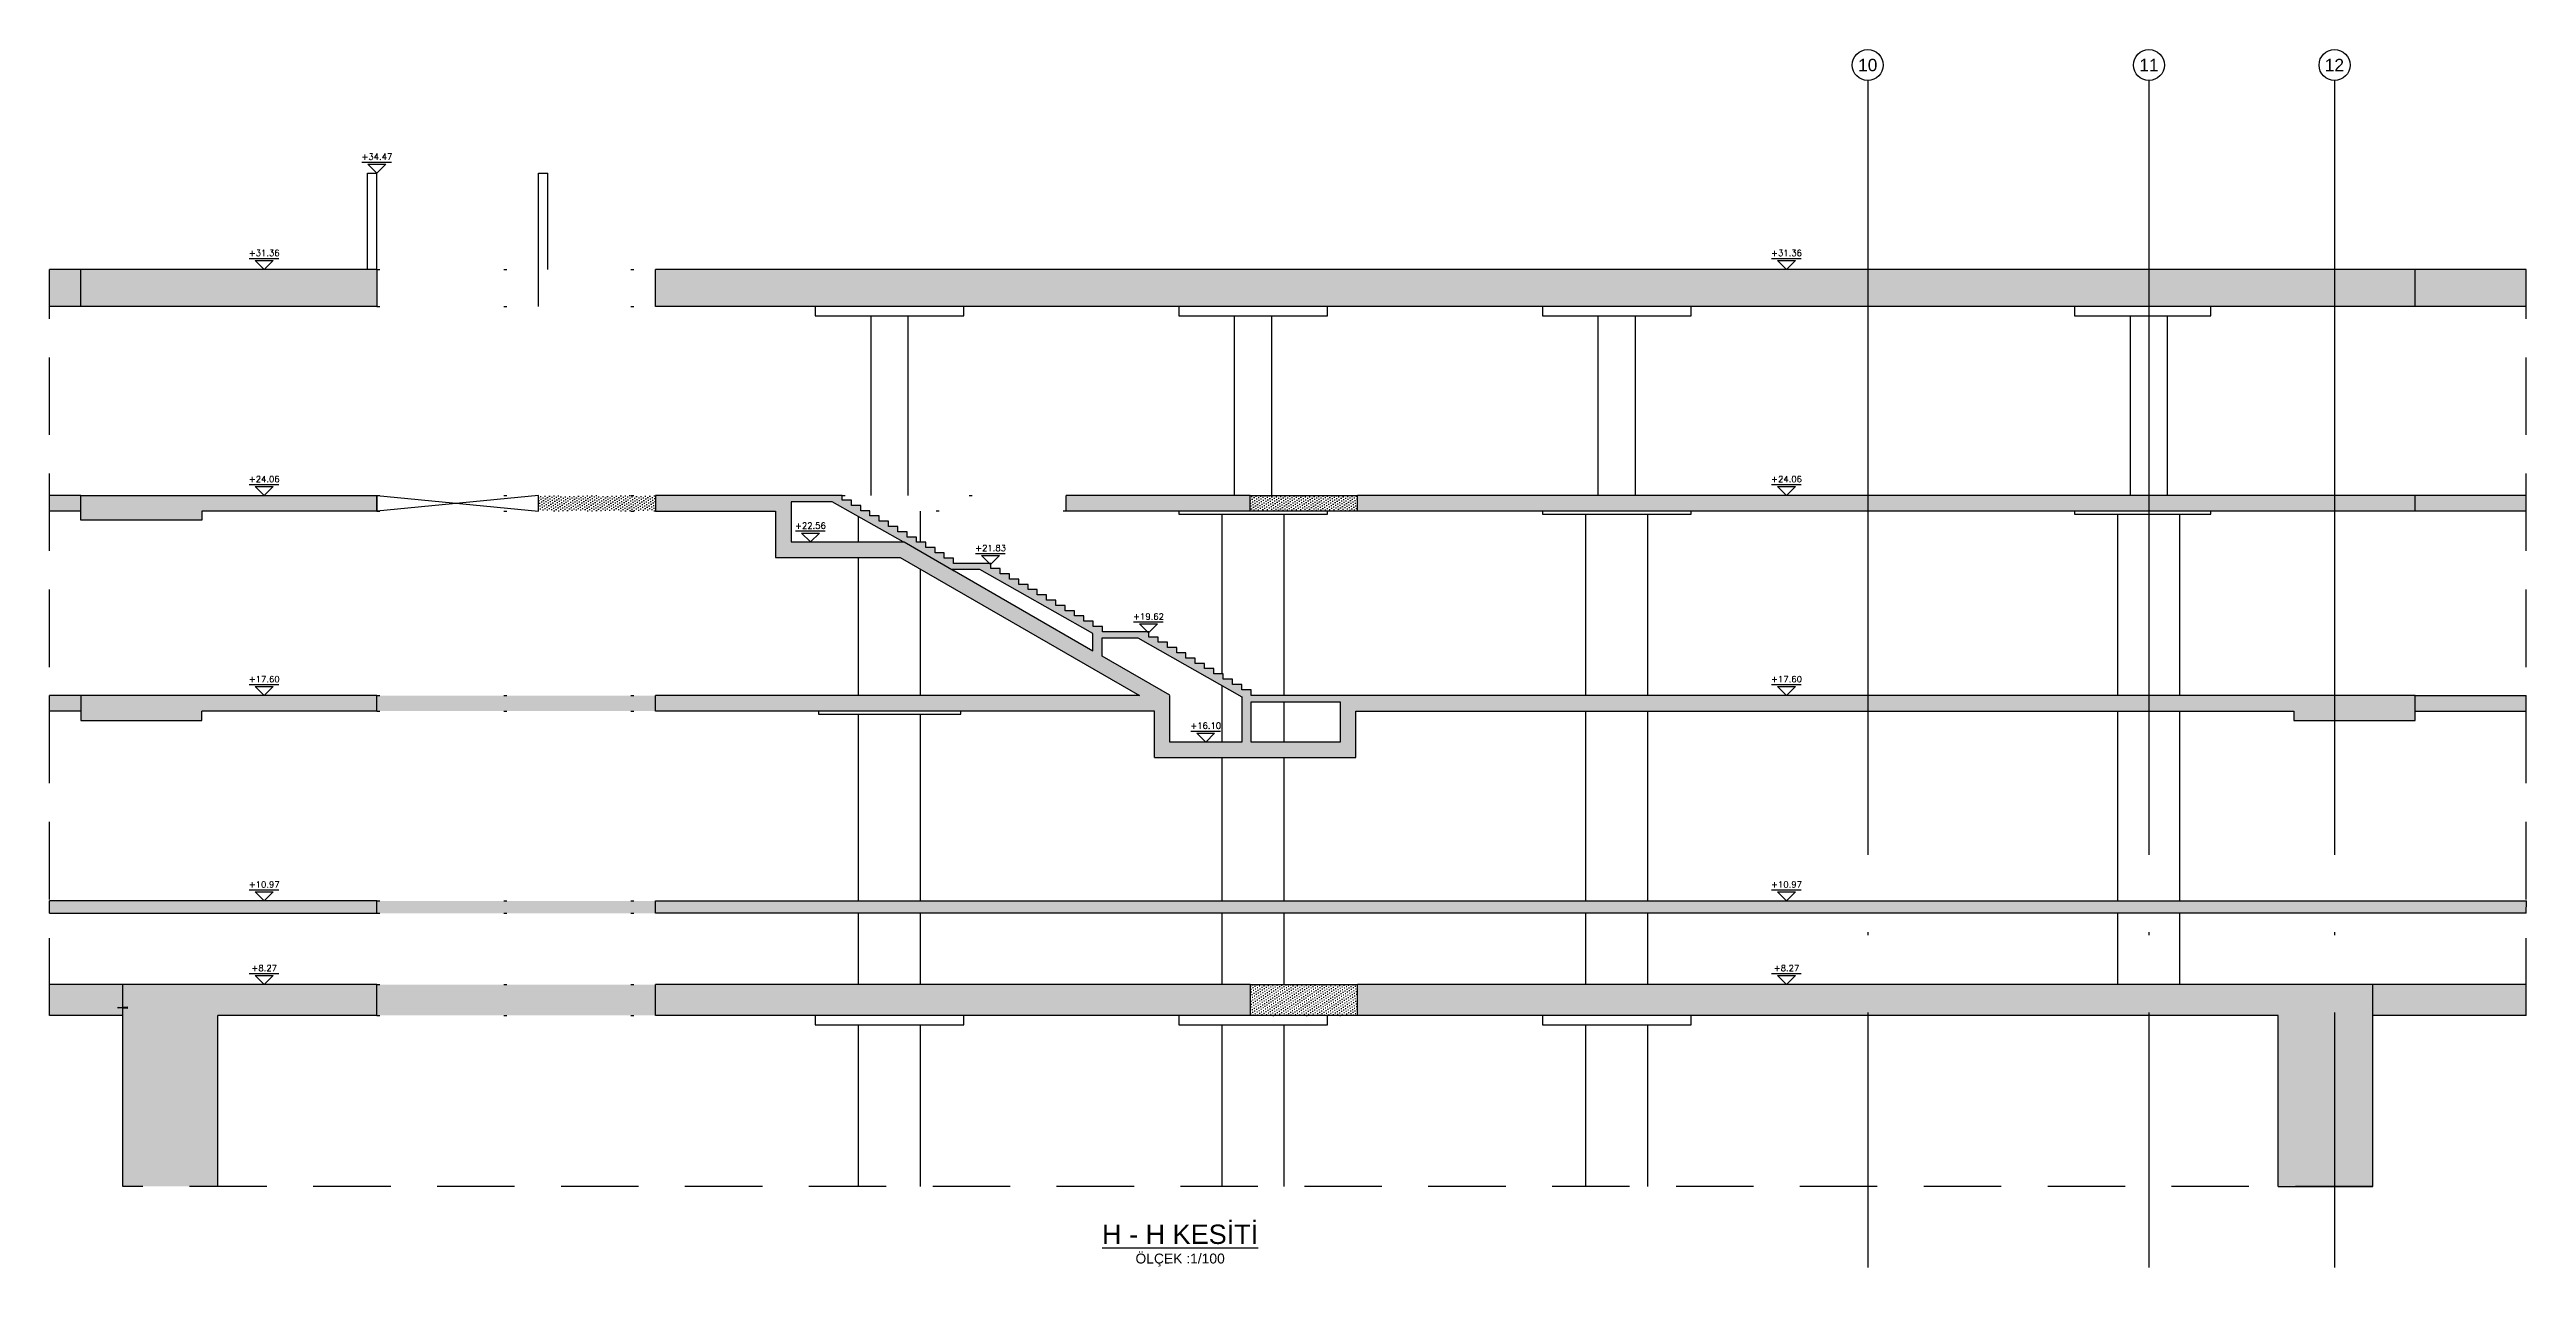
# Model space of a CAD drawing. Header units: millimetres. Extents: x 400392 to 401301, y 4543945 to 4544121.
# Drawn here: x 401129.1 to 401209, y 4543965.6 to 4544005 of the extents above; entities that cross this region are included whole.
import ezdxf
from ezdxf.enums import TextEntityAlignment as Align

# ---------------------------------------------------------------- set-up
doc = ezdxf.new("R2010")
doc.units = ezdxf.units.MM
for name, pattern in [('ACAD_ISO05W100', [33, 24, -3, 0, -3, 0, -3]), ('AKS', [3, 2.5, -0.25, 0, -0.25]), ('CIZGI', [0.4, 0.25, -0.15]), ('CONTINU', [0]), ('Dot', [4, 0, -4]), ('HIDDEN', [0.375, 0.25, -0.125])]:
    doc.linetypes.add(name, pattern=pattern)
for name, color, linetype in [('aks prota', 2, 'AKS'), ('caks prota', 4, 'Continuous'), ('görünüş prota', 4, 'Continuous'), ('iderzi_PROTA', 3, 'Continuous'), ('kesik prota', 2, 'CIZGI'), ('kesit prota', 1, 'Continuous'), ('kesit tarama prota', 252, 'Continuous'), ('kolon tarama prota', 252, 'Continuous'), ('kot prota', 4, 'Continuous'), ('PRT-CST-rc_level', 6, 'Continuous'), ('PRT-CST-rc_levermark', 4, 'Continuous'), ('st_s_su tutucu', 2, 'Continuous'), ('st_s_ölçü', 4, 'Continuous'), ('t35 prota', 3, 'Continuous'), ('taks prota', 7, 'Continuous'), ('tplan prota', 7, 'Continuous')]:
    doc.layers.add(name, color=color, linetype=linetype)
doc.styles.add('Arial', font='Arial.ttf')
doc.styles.add('OLCU', font='romanstw.shx')
doc.styles.add('TAKS', font='Arial Unicode.ttf')
pattern_1 = [(36, (400969.83751, 4543653.065206), (-0.014547592, 0.087543451), [0, -0.079375])]

msp = doc.modelspace()

# ---------------------------------------------------------------- texts
at = {"layer": 't35 prota', "style": 'Arial'}
msp.add_text('ÖLÇEK :1/100', height=0.32, rotation=0.0117947, dxfattribs=at).set_placement((401165.57017, 4543965.90329), align=Align.MIDDLE)
at = {"layer": 'taks prota', "style": 'TAKS'}
for s, p in [('10', (401187.77097, 4544004.45866)), ('11', (401196.85096, 4544004.45866)), ('12', (401202.83997, 4544004.45866))]:
    msp.add_text(s, height=0.4, dxfattribs=at).set_placement(p, align=Align.MIDDLE_CENTER)
at = {"layer": 'tplan prota', "style": 'Arial'}
msp.add_text('%%UH - H KESİTİ', height=0.625, rotation=0.0117947, dxfattribs=at).set_placement((401165.56999, 4543966.77829), align=Align.MIDDLE)

# ---------------------------------------------------------------- blocks, each defined once
blk = doc.blocks.new('KOTK5')
at = {"layer": 'PRT-CST-rc_levermark'}
blk.add_line((217, 160), (-213, 160), dxfattribs=at)
blk.add_lwpolyline([(130, 130), (-130, 130), (0, 0)], close=True, dxfattribs=at)
at = {"layer": 'PRT-CST-rc_level', "style": 'OLCU'}
blk.add_attdef('000.00', text='', height=90, dxfattribs=at).set_placement((0, 193), align=Align.CENTER)
blk = doc.blocks.new('D')
at = {"layer": 'st_s_su tutucu', "linetype": 'CONTINU', "ltscale": 0.2}
for p, q in [((-39988, 52508), (-39993, 52508)), ((-39993, 52508), (-39993, 52507)), ((-39993, 52507), (-39991, 52506)), ((-39991, 52499), (-39992, 52499)), ((-39992, 52499), (-39992, 52498)), ((-39992, 52498), (-39991, 52498)), ((-39991, 52489), (-39992, 52489)), ((-39992, 52489), (-39992, 52488)), ((-39992, 52488), (-39991, 52488)), ((-39991, 52479), (-39992, 52479)), ((-39992, 52479), (-39992, 52478)), ((-39992, 52478), (-39991, 52478)), ((-39992, 52468), (-39992, 52469)), ((-39992, 52469), (-39991, 52469)), ((-39991, 52468), (-39992, 52468)), ((-39991, 52506), (-39991, 52499)), ((-39991, 52498), (-39991, 52489)), ((-39991, 52488), (-39991, 52479)), ((-39991, 52469), (-39991, 52478)), ((-39991, 52459), (-39991, 52468)), ((-39990, 52506), (-39988, 52507)), ((-39990, 52499), (-39990, 52506)), ((-39989, 52499), (-39990, 52499)), ((-39990, 52489), (-39990, 52498)), ((-39990, 52498), (-39989, 52498)), ((-39989, 52489), (-39990, 52489)), ((-39990, 52479), (-39990, 52488)), ((-39990, 52488), (-39989, 52488)), ((-39989, 52479), (-39990, 52479)), ((-39990, 52478), (-39989, 52478)), ((-39990, 52478), (-39990, 52469)), ((-39990, 52469), (-39989, 52469)), ((-39989, 52468), (-39990, 52468)), ((-39990, 52468), (-39990, 52459)), ((-39989, 52498), (-39989, 52499)), ((-39989, 52488), (-39989, 52489)), ((-39989, 52478), (-39989, 52479)), ((-39989, 52469), (-39989, 52468)), ((-39988, 52507), (-39988, 52508)), ((-39993, 52449), (-39991, 52450)), ((-39993, 52448), (-39993, 52449)), ((-39988, 52448), (-39993, 52448)), ((-39992, 52458), (-39992, 52459)), ((-39992, 52459), (-39991, 52459)), ((-39991, 52458), (-39992, 52458)), ((-39991, 52450), (-39991, 52458)), ((-39990, 52459), (-39989, 52459)), ((-39989, 52458), (-39990, 52458)), ((-39990, 52458), (-39990, 52450)), ((-39990, 52450), (-39988, 52449)), ((-39989, 52459), (-39989, 52458)), ((-39988, 52449), (-39988, 52448))]:
    blk.add_line(p, q, dxfattribs=at)

# ---------------------------------------------------------------- hatches: boundary and pattern name
at = {"layer": 'kesit tarama prota'}
h = msp.add_hatch(color=256, dxfattribs=at)
h.dxf.hatch_style = 1
h.paths.add_polyline_path([(401130.07785, 4543997.85699), (401129.06642, 4543997.85699), (401129.06642, 4543996.65699), (401130.07785, 4543996.65699)])
h.paths.add_polyline_path([(401139.63597, 4543997.85699), (401130.07785, 4543997.85699), (401130.07785, 4543996.65699), (401139.63597, 4543996.65699)])
h = msp.add_hatch(color=256, dxfattribs=at)
h.dxf.hatch_style = 1
h.paths.add_polyline_path([(401205.44237, 4543997.85699), (401148.63597, 4543997.85699), (401148.63597, 4543996.65699), (401205.44237, 4543996.65699)])
h = msp.add_hatch(color=256, dxfattribs=at)
h.dxf.hatch_style = 1
h.paths.add_polyline_path([(401209.03516, 4543997.85699), (401205.44237, 4543997.85699), (401205.44237, 4543996.65699), (401209.03516, 4543996.65699)])
h = msp.add_hatch(color=256, dxfattribs=at)
h.dxf.hatch_style = 1
h.paths.add_polyline_path([(401130.07541, 4543990.55699), (401129.06642, 4543990.55699), (401129.06642, 4543990.05699), (401130.07541, 4543990.05699)])
h.paths.add_polyline_path([(401139.63597, 4543990.55699), (401130.07541, 4543990.55699), (401130.07541, 4543989.75699), (401133.9884, 4543989.75699), (401133.9884, 4543990.05699), (401139.63597, 4543990.05699)])
h = msp.add_hatch(dxfattribs=at)
h.set_pattern_fill('DOTS', color=2, scale=0.05, angle=36)
h.set_pattern_definition(pattern_1)
h.paths.add_polyline_path([(401148.63597, 4543990.55699), (401144.85597, 4543990.55699), (401144.85597, 4543990.05699), (401148.63597, 4543990.05699)])
h = msp.add_hatch(color=256, dxfattribs=at)
h.dxf.hatch_style = 1
h.paths.add_polyline_path([(401205.44237, 4543984.09699), (401167.85883, 4543984.09699), (401167.85883, 4543984.28699), (401167.55883, 4543984.28699), (401167.55883, 4543984.45699), (401167.25883, 4543984.45699), (401167.25883, 4543984.62699), (401166.95883, 4543984.62699), (401166.95883, 4543984.79699), (401166.65883, 4543984.79699), (401166.65883, 4543984.96699), (401166.35883, 4543984.96699), (401166.35883, 4543985.13699), (401166.05883, 4543985.13699), (401166.05883, 4543985.30699), (401165.75883, 4543985.30699), (401165.75883, 4543985.47699), (401165.45883, 4543985.47699), (401165.45883, 4543985.64699), (401165.15883, 4543985.64699), (401165.15883, 4543985.81699), (401164.85883, 4543985.81699), (401164.85883, 4543985.98699), (401164.55883, 4543985.98699), (401164.55883, 4543986.15699), (401163.05882, 4543986.15699), (401163.05882, 4543986.32699), (401162.75882, 4543986.32699), (401162.75882, 4543986.49699), (401162.45882, 4543986.49699), (401162.45882, 4543986.66699), (401162.15882, 4543986.66699), (401162.15882, 4543986.83699), (401161.85882, 4543986.83699), (401161.85882, 4543987.00699), (401161.55882, 4543987.00699), (401161.55882, 4543987.17699), (401161.25882, 4543987.17699), (401161.25882, 4543987.34699), (401160.95882, 4543987.34699), (401160.95882, 4543987.51699), (401160.65882, 4543987.51699), (401160.65882, 4543987.68699), (401160.35882, 4543987.68699), (401160.35882, 4543987.85699), (401160.05882, 4543987.85699), (401160.05882, 4543988.02699), (401159.75882, 4543988.02699), (401159.75882, 4543988.19699), (401159.45882, 4543988.19699), (401159.45882, 4543988.36699), (401158.2565, 4543988.36699), (401158.2565, 4543988.53699), (401157.9565, 4543988.53699), (401157.9565, 4543988.70699), (401157.6565, 4543988.70699), (401157.6565, 4543988.87699), (401157.3565, 4543988.87699), (401157.3565, 4543989.04699), (401157.0565, 4543989.04699), (401157.0565, 4543989.21699), (401156.7565, 4543989.21699), (401156.7565, 4543989.38699), (401156.4565, 4543989.38699), (401156.4565, 4543989.55699), (401156.1565, 4543989.55699), (401156.1565, 4543989.72699), (401155.8565, 4543989.72699), (401155.8565, 4543989.89699), (401155.5565, 4543989.89699), (401155.5565, 4543990.06699), (401155.2565, 4543990.06699), (401155.2565, 4543990.23699), (401154.9565, 4543990.23699), (401154.9565, 4543990.40699), (401154.6565, 4543990.40699), (401154.6565, 4543990.55699), (401148.63597, 4543990.55699), (401148.63597, 4543990.05699), (401152.50678, 4543990.05699), (401152.50678, 4543988.55699), (401156.53043, 4543988.55699), (401164.25537, 4543984.09699), (401148.63597, 4543984.09699), (401148.63597, 4543983.59699), (401164.74183, 4543983.59699), (401164.74183, 4543982.09699), (401171.24183, 4543982.09699), (401171.24183, 4543983.59699), (401201.52937, 4543983.59699), (401201.52937, 4543983.29699), (401205.44237, 4543983.29699)])
h.paths.add_polyline_path([(401158.20593, 4543988.16699), (401159.1061, 4543988.16699), (401162.75082, 4543986.10164), (401162.75082, 4543985.54299)], flags=16)
h.paths.add_polyline_path([(401163.05082, 4543985.36978), (401163.05082, 4543985.95699), (401164.2061, 4543985.95699), (401167.55883, 4543984.05711), (401167.55883, 4543982.59699), (401165.24183, 4543982.59699), (401165.24183, 4543984.10481)], flags=16)
h.paths.add_polyline_path([(401167.85883, 4543983.89699), (401170.74183, 4543983.89699), (401170.74183, 4543982.59699), (401167.85883, 4543982.59699)], flags=16)
h.paths.add_polyline_path([(401156.63319, 4543989.05699), (401153.00678, 4543989.05699), (401153.00678, 4543990.35699), (401154.33907, 4543990.35699)], flags=16)
h = msp.add_hatch(color=256, dxfattribs=at)
h.dxf.hatch_style = 1
h.paths.add_polyline_path([(401167.829, 4543990.55699), (401161.889, 4543990.55699), (401161.889, 4543990.05699), (401167.829, 4543990.05699)])
h.paths.add_polyline_path([(401205.44237, 4543990.55699), (401171.29959, 4543990.55699), (401171.29959, 4543990.05699), (401205.44237, 4543990.05699)])
h = msp.add_hatch(dxfattribs=at)
h.set_pattern_fill('DOTS', color=2, scale=0.05, angle=36)
h.set_pattern_definition(pattern_1)
h.paths.add_polyline_path([(401171.29959, 4543990.55699), (401167.829, 4543990.55699), (401167.829, 4543990.05699), (401171.29959, 4543990.05699)])
h = msp.add_hatch(color=256, dxfattribs=at)
h.dxf.hatch_style = 1
h.paths.add_polyline_path([(401209.03516, 4543990.55699), (401205.44237, 4543990.55699), (401205.44237, 4543990.05699), (401209.03516, 4543990.05699)])
h = msp.add_hatch(color=256, dxfattribs=at)
h.dxf.hatch_style = 1
h.paths.add_polyline_path([(401130.07541, 4543984.09699), (401129.06642, 4543984.09699), (401129.06642, 4543983.59699), (401130.07541, 4543983.59699)])
h.paths.add_polyline_path([(401139.63597, 4543984.09699), (401130.07541, 4543984.09699), (401130.07541, 4543983.29699), (401133.9884, 4543983.29699), (401133.9884, 4543983.59699), (401139.63597, 4543983.59699)])
h = msp.add_hatch(dxfattribs=at)
h.set_pattern_fill('DOTS', color=2, scale=0.05, angle=36)
h.set_pattern_definition(pattern_1)
h.paths.add_polyline_path([(401148.63597, 4543984.09699), (401139.63597, 4543984.09699), (401139.63597, 4543983.59699), (401148.63597, 4543983.59699)])
h = msp.add_hatch(color=256, dxfattribs=at)
h.dxf.hatch_style = 1
h.paths.add_polyline_path([(401209.03516, 4543984.09699), (401205.44237, 4543984.09699), (401205.44237, 4543983.59699), (401209.03516, 4543983.59699)])
h = msp.add_hatch(color=256, dxfattribs=at)
h.dxf.hatch_style = 1
h.paths.add_polyline_path([(401139.63597, 4543977.46699), (401129.06642, 4543977.46699), (401129.06642, 4543977.06699), (401139.63597, 4543977.06699)])
h = msp.add_hatch(dxfattribs=at)
h.set_pattern_fill('DOTS', color=2, scale=0.05, angle=36)
h.set_pattern_definition(pattern_1)
h.paths.add_polyline_path([(401148.63597, 4543977.46699), (401139.63597, 4543977.46699), (401139.63597, 4543977.06699), (401148.63597, 4543977.06699)])
h = msp.add_hatch(color=256, dxfattribs=at)
h.dxf.hatch_style = 1
h.paths.add_polyline_path([(401209.04006, 4543977.46699), (401148.63597, 4543977.46699), (401148.63597, 4543977.06699), (401209.03516, 4543977.06699)])
h = msp.add_hatch(color=256, dxfattribs=at)
h.dxf.hatch_style = 1
h.paths.add_polyline_path([(401134.49536, 4543973.76699), (401139.63597, 4543973.76699), (401139.63597, 4543974.76699), (401129.06642, 4543974.76699), (401129.06642, 4543973.76699), (401131.43203, 4543973.76699), (401131.43203, 4543968.24889), (401134.49536, 4543968.24889)])
h = msp.add_hatch(dxfattribs=at)
h.set_pattern_fill('DOTS', color=2, scale=0.05, angle=36)
h.set_pattern_definition(pattern_1)
h.paths.add_polyline_path([(401148.63597, 4543974.76699), (401139.63597, 4543974.76699), (401139.63597, 4543973.76699), (401148.63597, 4543973.76699)])
h = msp.add_hatch(color=256, dxfattribs=at)
h.dxf.hatch_style = 1
h.paths.add_polyline_path([(401167.829, 4543974.76699), (401148.63597, 4543974.76699), (401148.63597, 4543973.76699), (401167.829, 4543973.76699)])
h = msp.add_hatch(dxfattribs=at)
h.set_pattern_fill('DOTS', color=2, scale=0.05, angle=36)
h.set_pattern_definition(pattern_1)
h.paths.add_polyline_path([(401171.29959, 4543974.76699), (401167.829, 4543974.76699), (401167.829, 4543973.76699), (401171.29959, 4543973.76699)])
h = msp.add_hatch(color=256, dxfattribs=at)
h.dxf.hatch_style = 1
h.paths.add_polyline_path([(401204.0813, 4543973.76699), (401209.03516, 4543973.76699), (401209.03516, 4543974.76699), (401171.29959, 4543974.76699), (401171.29959, 4543973.76699), (401201.01895, 4543973.76699), (401201.01895, 4543968.24889), (401204.0813, 4543968.24889)])

# ---------------------------------------------------------------- linework, layer by layer
at = {"layer": 'aks prota', "ltscale": 10}
for p, q in [((401187.77097, 4544003.95866), (401187.77097, 4543965.62974)), ((401196.85096, 4544003.95866), (401196.85096, 4543965.62974)), ((401202.84297, 4544003.95866), (401202.84297, 4543965.62974))]:
    msp.add_line(p, q, dxfattribs=at)
at = {"layer": 'caks prota', "ltscale": 0.05}
for centre in [(401187.77097, 4544004.45866), (401196.85096, 4544004.45866), (401202.84297, 4544004.45866)]:
    msp.add_circle(centre, 0.5, dxfattribs=at)
at = {"layer": 'görünüş prota'}
for p, q in [((401155.58985, 4543990.55699), (401155.58985, 4543996.35699)), ((401156.78985, 4543990.55699), (401156.78985, 4543996.35699)), ((401167.32883, 4543990.55699), (401167.32883, 4543996.35699)), ((401168.52883, 4543990.55699), (401168.52883, 4543996.35699)), ((401179.07135, 4543990.55699), (401179.07135, 4543996.35699)), ((401180.27135, 4543990.55699), (401180.27135, 4543996.35699)), ((401196.25096, 4543990.55699), (401196.25096, 4543996.35699)), ((401197.45096, 4543990.55699), (401197.45096, 4543996.35699)), ((401155.18985, 4543989.05699), (401155.18985, 4543989.87488)), ((401157.18985, 4543989.04699), (401157.18985, 4543990.05699)), ((401166.92883, 4543984.79699), (401166.92883, 4543989.95699)), ((401168.92883, 4543984.09699), (401168.92883, 4543989.95699)), ((401178.67135, 4543984.09699), (401178.67135, 4543989.95699)), ((401180.67135, 4543984.09699), (401180.67135, 4543989.95699)), ((401195.85096, 4543984.09699), (401195.85096, 4543989.95699)), ((401197.85096, 4543984.09699), (401197.85096, 4543989.95699)), ((401155.18985, 4543984.09699), (401155.18985, 4543988.55699)), ((401157.18985, 4543984.09699), (401157.18985, 4543988.17627)), ((401166.92883, 4543982.59699), (401166.92883, 4543984.4141)), ((401168.92883, 4543982.59699), (401168.92883, 4543983.89699)), ((401155.18985, 4543977.46699), (401155.18985, 4543983.49699)), ((401157.18985, 4543977.46699), (401157.18985, 4543983.49699)), ((401178.67135, 4543977.46699), (401178.67135, 4543983.59699)), ((401180.67135, 4543977.46699), (401180.67135, 4543983.59699)), ((401195.85096, 4543977.46699), (401195.85096, 4543983.59699)), ((401197.85096, 4543977.46699), (401197.85096, 4543983.59699)), ((401166.92883, 4543977.46699), (401166.92883, 4543982.09699)), ((401168.92883, 4543977.46699), (401168.92883, 4543982.09699)), ((401155.18985, 4543974.76699), (401155.18985, 4543977.06699)), ((401157.18985, 4543974.76699), (401157.18985, 4543977.06699)), ((401166.92883, 4543974.76699), (401166.92883, 4543977.06699)), ((401168.92883, 4543974.76699), (401168.92883, 4543977.06699)), ((401178.67135, 4543974.76699), (401178.67135, 4543977.06699)), ((401180.67135, 4543974.76699), (401180.67135, 4543977.06699)), ((401195.85096, 4543974.76699), (401195.85096, 4543977.06699)), ((401197.85096, 4543974.76699), (401197.85096, 4543977.06699)), ((401155.18985, 4543968.24889), (401155.18985, 4543973.46699)), ((401157.18985, 4543968.24889), (401157.18985, 4543973.46699)), ((401166.92883, 4543968.24889), (401166.92883, 4543973.46699)), ((401168.92883, 4543968.24889), (401168.92883, 4543973.46699)), ((401178.67135, 4543968.24889), (401178.67135, 4543973.46699)), ((401180.67135, 4543968.24889), (401180.67135, 4543973.46699))]:
    msp.add_line(p, q, dxfattribs=at)
for points in [[(401139.33597, 4543997.85699), (401139.33597, 4544000.96699)], [(401139.33597, 4544000.96699), (401139.63597, 4544000.96699)], [(401139.63597, 4543997.85699), (401139.63597, 4544000.96699)], [(401144.85597, 4543996.65699), (401144.85597, 4544000.96699)], [(401144.85597, 4544000.96699), (401145.15597, 4544000.96699)], [(401145.15597, 4543997.85699), (401145.15597, 4544000.96699)], [(401153.78985, 4543996.65699), (401153.78985, 4543996.35699), (401158.58985, 4543996.35699), (401158.58985, 4543996.65699)], [(401165.52883, 4543996.65699), (401165.52883, 4543996.35699), (401170.32883, 4543996.35699), (401170.32883, 4543996.65699)], [(401177.26781, 4543996.65699), (401177.26781, 4543996.35699), (401182.06781, 4543996.35699), (401182.06781, 4543996.65699)], [(401194.44743, 4543996.65699), (401194.44743, 4543996.35699), (401198.84743, 4543996.35699), (401198.84743, 4543996.65699)], [(401167.829, 4543990.55699), (401171.29959, 4543990.55699)], [(401165.52883, 4543990.05699), (401165.52883, 4543989.95699), (401170.32883, 4543989.95699), (401170.32883, 4543990.05699)], [(401171.29959, 4543990.05699), (401167.829, 4543990.05699)], [(401177.26781, 4543990.05699), (401177.26781, 4543989.95699), (401182.06781, 4543989.95699), (401182.06781, 4543990.05699)], [(401194.44743, 4543990.05699), (401194.44743, 4543989.95699), (401198.84743, 4543989.95699), (401198.84743, 4543990.05699)], [(401153.88985, 4543983.59699), (401153.88985, 4543983.49699), (401158.48985, 4543983.49699), (401158.48985, 4543983.59699)], [(401167.829, 4543974.76699), (401171.29959, 4543974.76699)], [(401153.78985, 4543973.76699), (401153.78985, 4543973.46699), (401158.58985, 4543973.46699), (401158.58985, 4543973.76699)], [(401165.52883, 4543973.76699), (401165.52883, 4543973.46699), (401170.32883, 4543973.46699), (401170.32883, 4543973.76699)], [(401171.29959, 4543973.76699), (401167.829, 4543973.76699)], [(401177.27035, 4543973.76699), (401177.27035, 4543973.46699), (401182.07035, 4543973.46699), (401182.07035, 4543973.76699)]]:
    msp.add_lwpolyline(points, dxfattribs=at)
at = {"layer": 'görünüş prota', "color": 4, "linetype": 'Dot'}
for points in [[(401139.63597, 4543997.85699), (401148.63597, 4543997.85699)], [(401139.63597, 4543996.65699), (401148.63597, 4543996.65699)], [(401139.63597, 4543990.55699), (401148.63597, 4543990.55699)], [(401154.6565, 4543990.55699), (401161.889, 4543990.55699)], [(401139.63597, 4543990.05699), (401148.63597, 4543990.05699)], [(401161.889, 4543990.05699), (401155.5565, 4543990.05699)], [(401139.63597, 4543984.09699), (401148.63597, 4543984.09699)], [(401139.63597, 4543983.59699), (401148.63597, 4543983.59699)], [(401139.63597, 4543977.46699), (401148.63597, 4543977.46699)], [(401139.63597, 4543977.06699), (401148.63597, 4543977.06699)], [(401139.63597, 4543974.76699), (401148.63597, 4543974.76699)], [(401139.63597, 4543973.76699), (401148.63597, 4543973.76699)]]:
    msp.add_lwpolyline(points, dxfattribs=at)
at = {"layer": 'iderzi_PROTA', "linetype": 'ACAD_ISO05W100', "ltscale": 2}
for p, q in [((401131.43203, 4543973.76699), (401131.43203, 4543974.76699)), ((401204.0813, 4543973.76699), (401204.0813, 4543974.76699))]:
    msp.add_line(p, q, dxfattribs=at)
at = {"layer": 'kesik prota', "ltscale": 10}
msp.add_line((401204.0813, 4543968.24889), (401131.43203, 4543968.24889), dxfattribs=at)
at = {"layer": 'kesik prota', "linetype": 'HIDDEN', "ltscale": 10}
for points in [[(401129.06642, 4543973.76699), (401129.06642, 4543997.85699)], [(401209.03516, 4543973.76699), (401209.03516, 4543997.85699)]]:
    msp.add_lwpolyline(points, dxfattribs=at)
at = {"layer": 'kesik prota', "ltscale": 10}
msp.add_lwpolyline([(401156.63319, 4543989.05699), (401156.6644, 4543989.05699), (401158.27001, 4543988.12999)], dxfattribs=at)
at = {"layer": 'kesit prota', "color": 1}
for p, q in [((401139.63597, 4543997.85699), (401129.06642, 4543997.85699)), ((401139.63597, 4543997.85699), (401139.63597, 4543996.65699)), ((401209.03516, 4543997.85699), (401148.63597, 4543997.85699)), ((401148.63597, 4543996.65699), (401148.63597, 4543997.85699)), ((401139.63597, 4543996.65699), (401129.06642, 4543996.65699)), ((401209.03516, 4543996.65699), (401148.63597, 4543996.65699)), ((401167.829, 4543990.55699), (401161.889, 4543990.55699)), ((401161.889, 4543990.05699), (401161.889, 4543990.55699)), ((401167.829, 4543990.05699), (401167.829, 4543990.55699)), ((401209.03516, 4543990.55699), (401171.29959, 4543990.55699)), ((401171.29959, 4543990.05699), (401171.29959, 4543990.55699)), ((401205.44237, 4543990.05699), (401205.44237, 4543990.55699)), ((401167.829, 4543990.05699), (401161.889, 4543990.05699)), ((401209.03516, 4543990.05699), (401171.29959, 4543990.05699)), ((401130.07541, 4543984.09699), (401129.06642, 4543984.09699)), ((401139.63597, 4543983.59699), (401139.63597, 4543984.09699)), ((401148.63597, 4543983.59699), (401148.63597, 4543984.09699)), ((401130.07541, 4543983.59699), (401129.06642, 4543983.59699)), ((401139.63597, 4543983.59699), (401133.9884, 4543983.59699)), ((401164.74183, 4543983.59699), (401148.63597, 4543983.59699)), ((401164.74183, 4543982.09699), (401164.74183, 4543983.59699)), ((401171.24183, 4543982.09699), (401171.24183, 4543983.59699)), ((401164.74183, 4543982.09699), (401171.24183, 4543982.09699)), ((401139.63597, 4543974.76699), (401129.06642, 4543974.76699)), ((401139.63597, 4543973.76699), (401139.63597, 4543974.76699)), ((401167.829, 4543974.76699), (401148.63597, 4543974.76699)), ((401148.63597, 4543973.76699), (401148.63597, 4543974.76699)), ((401167.829, 4543974.76699), (401167.829, 4543973.76699)), ((401209.03516, 4543974.76699), (401171.29959, 4543974.76699)), ((401171.29959, 4543973.76699), (401171.29959, 4543974.76699)), ((401131.43203, 4543973.76699), (401129.06642, 4543973.76699)), ((401131.43203, 4543968.24889), (401131.43203, 4543973.76699)), ((401139.63597, 4543973.76699), (401134.49536, 4543973.76699)), ((401134.49536, 4543968.24889), (401134.49536, 4543973.76699)), ((401167.829, 4543973.76699), (401148.63597, 4543973.76699)), ((401201.01895, 4543973.76699), (401171.29959, 4543973.76699)), ((401201.01895, 4543968.24889), (401201.01895, 4543973.76699)), ((401209.03516, 4543973.76699), (401204.0813, 4543973.76699)), ((401204.0813, 4543968.24889), (401204.0813, 4543973.76699))]:
    msp.add_line(p, q, dxfattribs=at)
at = {"layer": 'kesit prota'}
for p, q in [((401130.07785, 4543996.65699), (401130.07785, 4543997.85699)), ((401205.44237, 4543996.65699), (401205.44237, 4543997.85699))]:
    msp.add_line(p, q, dxfattribs=at)
at = {"layer": 'kesit prota', "color": 1}
for points in [[(401130.07541, 4543990.55699), (401129.06642, 4543990.55699)], [(401130.07541, 4543990.05699), (401129.06642, 4543990.05699)], [(401152.50678, 4543990.05699), (401152.50678, 4543988.55699), (401156.53043, 4543988.55699), (401164.25537, 4543984.09699), (401148.63597, 4543984.09699)], [(401159.1061, 4543988.16699), (401158.20593, 4543988.16699), (401162.75082, 4543985.54299), (401162.75082, 4543986.10164), (401159.1061, 4543988.16699)], [(401165.24183, 4543984.10481), (401163.05082, 4543985.36978), (401163.05082, 4543985.95699), (401164.2061, 4543985.95699), (401167.55883, 4543984.05711), (401167.55883, 4543982.59699)], [(401167.55883, 4543982.59699), (401165.24183, 4543982.59699), (401165.24183, 4543984.09699)]]:
    msp.add_lwpolyline(points, dxfattribs=at)
for points in [[(401130.07541, 4543990.55699), (401139.63597, 4543990.55699), (401139.63597, 4543990.05699), (401133.9884, 4543990.05699), (401133.9884, 4543989.75699), (401130.07541, 4543989.75699)], [(401156.63319, 4543989.05699), (401154.33907, 4543990.35699), (401153.00678, 4543990.35699), (401153.00678, 4543989.05699)], [(401167.85883, 4543983.89699), (401170.74183, 4543983.89699), (401170.74183, 4543982.59699), (401167.85883, 4543982.59699)]]:
    msp.add_lwpolyline(points, close=True, dxfattribs=at)
at = {"layer": 'kesit prota'}
for points in [[(401171.24183, 4543983.59699), (401201.52937, 4543983.59699), (401201.52937, 4543983.29699), (401205.44237, 4543983.29699), (401205.44237, 4543984.09699), (401167.85883, 4543984.09699), (401167.85883, 4543984.28699), (401167.55883, 4543984.28699), (401167.55883, 4543984.45699), (401167.25883, 4543984.45699), (401167.25883, 4543984.62699), (401166.95883, 4543984.62699), (401166.95883, 4543984.79699), (401166.65883, 4543984.79699), (401166.65883, 4543984.96699), (401166.35883, 4543984.96699), (401166.35883, 4543985.13699), (401166.05883, 4543985.13699), (401166.05883, 4543985.30699), (401165.75883, 4543985.30699), (401165.75883, 4543985.47699), (401165.45883, 4543985.47699), (401165.45883, 4543985.64699), (401165.15883, 4543985.64699), (401165.15883, 4543985.81699), (401164.85883, 4543985.81699), (401164.85883, 4543985.98699), (401164.55883, 4543985.98699), (401164.55883, 4543986.15699), (401163.05882, 4543986.15699), (401163.05882, 4543986.32699), (401162.75882, 4543986.32699), (401162.75882, 4543986.49699), (401162.45882, 4543986.49699), (401162.45882, 4543986.66699), (401162.15882, 4543986.66699), (401162.15882, 4543986.83699), (401161.85882, 4543986.83699), (401161.85882, 4543987.00699), (401161.55882, 4543987.00699), (401161.55882, 4543987.17699), (401161.25882, 4543987.17699), (401161.25882, 4543987.34699), (401160.95882, 4543987.34699), (401160.95882, 4543987.51699), (401160.65882, 4543987.51699), (401160.65882, 4543987.68699), (401160.35882, 4543987.68699), (401160.35882, 4543987.85699), (401160.05882, 4543987.85699), (401160.05882, 4543988.02699), (401159.75882, 4543988.02699), (401159.75882, 4543988.19699), (401159.45882, 4543988.19699), (401159.45882, 4543988.36699), (401158.2565, 4543988.36699), (401158.2565, 4543988.53699), (401157.9565, 4543988.53699), (401157.9565, 4543988.70699), (401157.6565, 4543988.70699), (401157.6565, 4543988.87699), (401157.3565, 4543988.87699), (401157.3565, 4543989.04699), (401157.0565, 4543989.04699), (401157.0565, 4543989.21699), (401156.7565, 4543989.21699), (401156.7565, 4543989.38699), (401156.4565, 4543989.38699), (401156.4565, 4543989.55699), (401156.1565, 4543989.55699), (401156.1565, 4543989.72699), (401155.8565, 4543989.72699), (401155.8565, 4543989.89699), (401155.5565, 4543989.89699), (401155.5565, 4543990.06699), (401155.2565, 4543990.06699), (401155.2565, 4543990.23699), (401154.9565, 4543990.23699), (401154.9565, 4543990.40699), (401154.6565, 4543990.40699), (401154.6565, 4543990.55699), (401148.63597, 4543990.55699), (401148.63597, 4543990.05699), (401152.50678, 4543990.05699)], [(401139.63597, 4543984.09699), (401130.07541, 4543984.09699), (401130.07541, 4543983.29699), (401133.9884, 4543983.29699), (401133.9884, 4543983.59699)], [(401205.44237, 4543984.09699), (401209.03516, 4543984.09699)], [(401205.44237, 4543983.59699), (401209.03516, 4543983.59699)], [(401129.06642, 4543977.06699), (401139.63597, 4543977.06699), (401139.63597, 4543977.46699), (401129.06642, 4543977.46699)], [(401209.03516, 4543977.06699), (401148.63597, 4543977.06699), (401148.63597, 4543977.46699), (401209.04006, 4543977.46699)], [(401209.03516, 4543977.06699), (401209.04006, 4543977.46699)], [(401209.03516, 4543973.76699), (401209.03516, 4543974.76699)]]:
    msp.add_lwpolyline(points, dxfattribs=at)
at = {"layer": 'kesit tarama prota'}
for points in [[(401129.06642, 4543996.65699), (401129.06642, 4543997.85699)], [(401209.03516, 4543996.65699), (401209.03516, 4543997.85699)], [(401129.06642, 4543990.05699), (401129.06642, 4543990.55699)], [(401209.03516, 4543990.05699), (401209.03516, 4543990.55699)], [(401129.06642, 4543983.59699), (401129.06642, 4543984.09699)], [(401209.03516, 4543983.59699), (401209.03516, 4543984.09699)], [(401129.06642, 4543977.06699), (401129.06642, 4543977.46699)], [(401201.01895, 4543968.24889), (401204.0813, 4543968.24889)]]:
    msp.add_lwpolyline(points, dxfattribs=at)
at = {"layer": 'kolon tarama prota', "color": 2}
msp.add_lwpolyline([(401139.63597, 4543990.05699), (401139.63597, 4543990.55699), (401144.85597, 4543990.05699), (401144.85597, 4543990.55699), (401139.63597, 4543990.05699), (401139.63597, 4543990.55699)], dxfattribs=at)

# ---------------------------------------------------------------- block references
at = {"layer": 'kot prota', "linetype": 'CONTINU', "ltscale": 0.1}
ref = msp.add_blockref('KOTK5', (401139.63597, 4544000.96699), dxfattribs=dict(at, xscale=-0.002222222222222221, yscale=0.002222222222222221, zscale=0.002222222222222222, rotation=1.399620875197627e-05))
ref.add_attrib('000.00', '+34.47', dxfattribs={"layer": 'PRT-CST-rc_level', "height": 0.2, "rotation": 0.000014, "style": 'OLCU'}).set_placement((401139.63597, 4544001.39618), align=Align.CENTER)
ref = msp.add_blockref('KOTK5', (401135.9983, 4543997.85699), dxfattribs=dict(at, xscale=-0.002222222222222222, yscale=0.002222222222222222, zscale=0.002222222222222222, rotation=359.9999999999902))
ref.add_attrib('000.00', '+31.36', dxfattribs={"layer": 'PRT-CST-rc_level', "height": 0.2, "style": 'OLCU'}).set_placement((401135.9983, 4543998.28618), align=Align.CENTER)
ref = msp.add_blockref('KOTK5', (401185.14947, 4543997.85699), dxfattribs=dict(at, xscale=-0.002222222222222222, yscale=0.002222222222222222, zscale=0.002222222222222222, rotation=359.9999999999902))
ref.add_attrib('000.00', '+31.36', dxfattribs={"layer": 'PRT-CST-rc_level', "height": 0.2, "style": 'OLCU'}).set_placement((401185.14947, 4543998.28618), align=Align.CENTER)
ref = msp.add_blockref('KOTK5', (401135.9983, 4543990.55699), dxfattribs=dict(at, xscale=-0.002222222222222222, yscale=0.002222222222222222, zscale=0.002222222222222222, rotation=359.9999999999902))
ref.add_attrib('000.00', '+24.06', dxfattribs={"layer": 'PRT-CST-rc_level', "height": 0.2, "style": 'OLCU'}).set_placement((401135.9983, 4543990.98618), align=Align.CENTER)
ref = msp.add_blockref('KOTK5', (401185.14947, 4543990.55699), dxfattribs=dict(at, xscale=-0.002222222222222222, yscale=0.002222222222222222, zscale=0.002222222222222222, rotation=359.9999999999902))
ref.add_attrib('000.00', '+24.06', dxfattribs={"layer": 'PRT-CST-rc_level', "height": 0.2, "style": 'OLCU'}).set_placement((401185.14947, 4543990.98618), align=Align.CENTER)
ref = msp.add_blockref('KOTK5', (401153.63419, 4543989.05699), dxfattribs=dict(at, xscale=-0.002222222222222222, yscale=0.002222222222222222, zscale=0.002222222222222222, rotation=359.9999999999902))
ref.add_attrib('000.00', '+22.56', dxfattribs={"layer": 'PRT-CST-rc_level', "height": 0.2, "style": 'OLCU'}).set_placement((401153.63419, 4543989.48618), align=Align.CENTER)
ref = msp.add_blockref('KOTK5', (401159.45082, 4543988.32999), dxfattribs=dict(at, xscale=-0.002222222222222222, yscale=0.002222222222222222, zscale=0.002222222222222222, rotation=359.9999999999902))
ref.add_attrib('000.00', '+21.83', dxfattribs={"layer": 'PRT-CST-rc_level', "height": 0.2, "style": 'OLCU'}).set_placement((401159.45082, 4543988.75918), align=Align.CENTER)
ref = msp.add_blockref('KOTK5', (401164.55083, 4543986.11999), dxfattribs=dict(at, xscale=-0.002222222222222222, yscale=0.002222222222222222, zscale=0.002222222222222222, rotation=359.9999999999902))
ref.add_attrib('000.00', '+19.62', dxfattribs={"layer": 'PRT-CST-rc_level', "height": 0.2, "style": 'OLCU'}).set_placement((401164.55083, 4543986.54918), align=Align.CENTER)
ref = msp.add_blockref('KOTK5', (401135.9983, 4543984.09699), dxfattribs=dict(at, xscale=-0.002222222222222222, yscale=0.002222222222222222, zscale=0.002222222222222222, rotation=359.9999999999902))
ref.add_attrib('000.00', '+17.60', dxfattribs={"layer": 'PRT-CST-rc_level', "height": 0.2, "style": 'OLCU'}).set_placement((401135.9983, 4543984.52618), align=Align.CENTER)
ref = msp.add_blockref('KOTK5', (401185.14947, 4543984.09699), dxfattribs=dict(at, xscale=-0.002222222222222222, yscale=0.002222222222222222, zscale=0.002222222222222222, rotation=359.9999999999902))
ref.add_attrib('000.00', '+17.60', dxfattribs={"layer": 'PRT-CST-rc_level', "height": 0.2, "style": 'OLCU'}).set_placement((401185.14947, 4543984.52618), align=Align.CENTER)
ref = msp.add_blockref('KOTK5', (401166.39633, 4543982.59699), dxfattribs=dict(at, xscale=-0.002222222222222222, yscale=0.002222222222222222, zscale=0.002222222222222222, rotation=359.9999999999902))
ref.add_attrib('000.00', '+16.10', dxfattribs={"layer": 'PRT-CST-rc_level', "height": 0.2, "style": 'OLCU'}).set_placement((401166.39633, 4543983.02618), align=Align.CENTER)
ref = msp.add_blockref('KOTK5', (401135.9983, 4543977.46699), dxfattribs=dict(at, xscale=-0.002222222222222222, yscale=0.002222222222222222, zscale=0.002222222222222222, rotation=359.9999999999902))
ref.add_attrib('000.00', '+10.97', dxfattribs={"layer": 'PRT-CST-rc_level', "height": 0.2, "style": 'OLCU'}).set_placement((401135.9983, 4543977.89618), align=Align.CENTER)
ref = msp.add_blockref('KOTK5', (401185.14947, 4543977.46699), dxfattribs=dict(at, xscale=-0.002222222222222222, yscale=0.002222222222222222, zscale=0.002222222222222222, rotation=359.9999999999902))
ref.add_attrib('000.00', '+10.97', dxfattribs={"layer": 'PRT-CST-rc_level', "height": 0.2, "style": 'OLCU'}).set_placement((401185.14947, 4543977.89618), align=Align.CENTER)
ref = msp.add_blockref('KOTK5', (401135.9983, 4543974.76699), dxfattribs=dict(at, xscale=-0.002222222222222222, yscale=0.002222222222222222, zscale=0.002222222222222222, rotation=359.9999999999902))
ref.add_attrib('000.00', '+8.27', dxfattribs={"layer": 'PRT-CST-rc_level', "height": 0.2, "style": 'OLCU'}).set_placement((401135.9983, 4543975.19618), align=Align.CENTER)
ref = msp.add_blockref('KOTK5', (401185.14947, 4543974.76699), dxfattribs=dict(at, xscale=-0.002222222222222222, yscale=0.002222222222222222, zscale=0.002222222222222222, rotation=359.9999999999902))
ref.add_attrib('000.00', '+8.27', dxfattribs={"layer": 'PRT-CST-rc_level', "height": 0.2, "style": 'OLCU'}).set_placement((401185.14947, 4543975.19618), align=Align.CENTER)
at = {"layer": 'st_s_ölçü', "xscale": 0.004999999999999998, "yscale": 0.004999999999999998, "zscale": 0.004999999999999998, "rotation": 270}
msp.add_blockref('D', (400869.04108, 4543774.06583), dxfattribs=at)

msp.set_redraw_order([(e.dxf.handle, doc.entitydb.next_handle()) for e in msp.query("TEXT MTEXT ATTDEF DIMENSION ARC_DIMENSION")])  # texts and dimensions are drawn at this point

doc.saveas('drawing.dxf')
